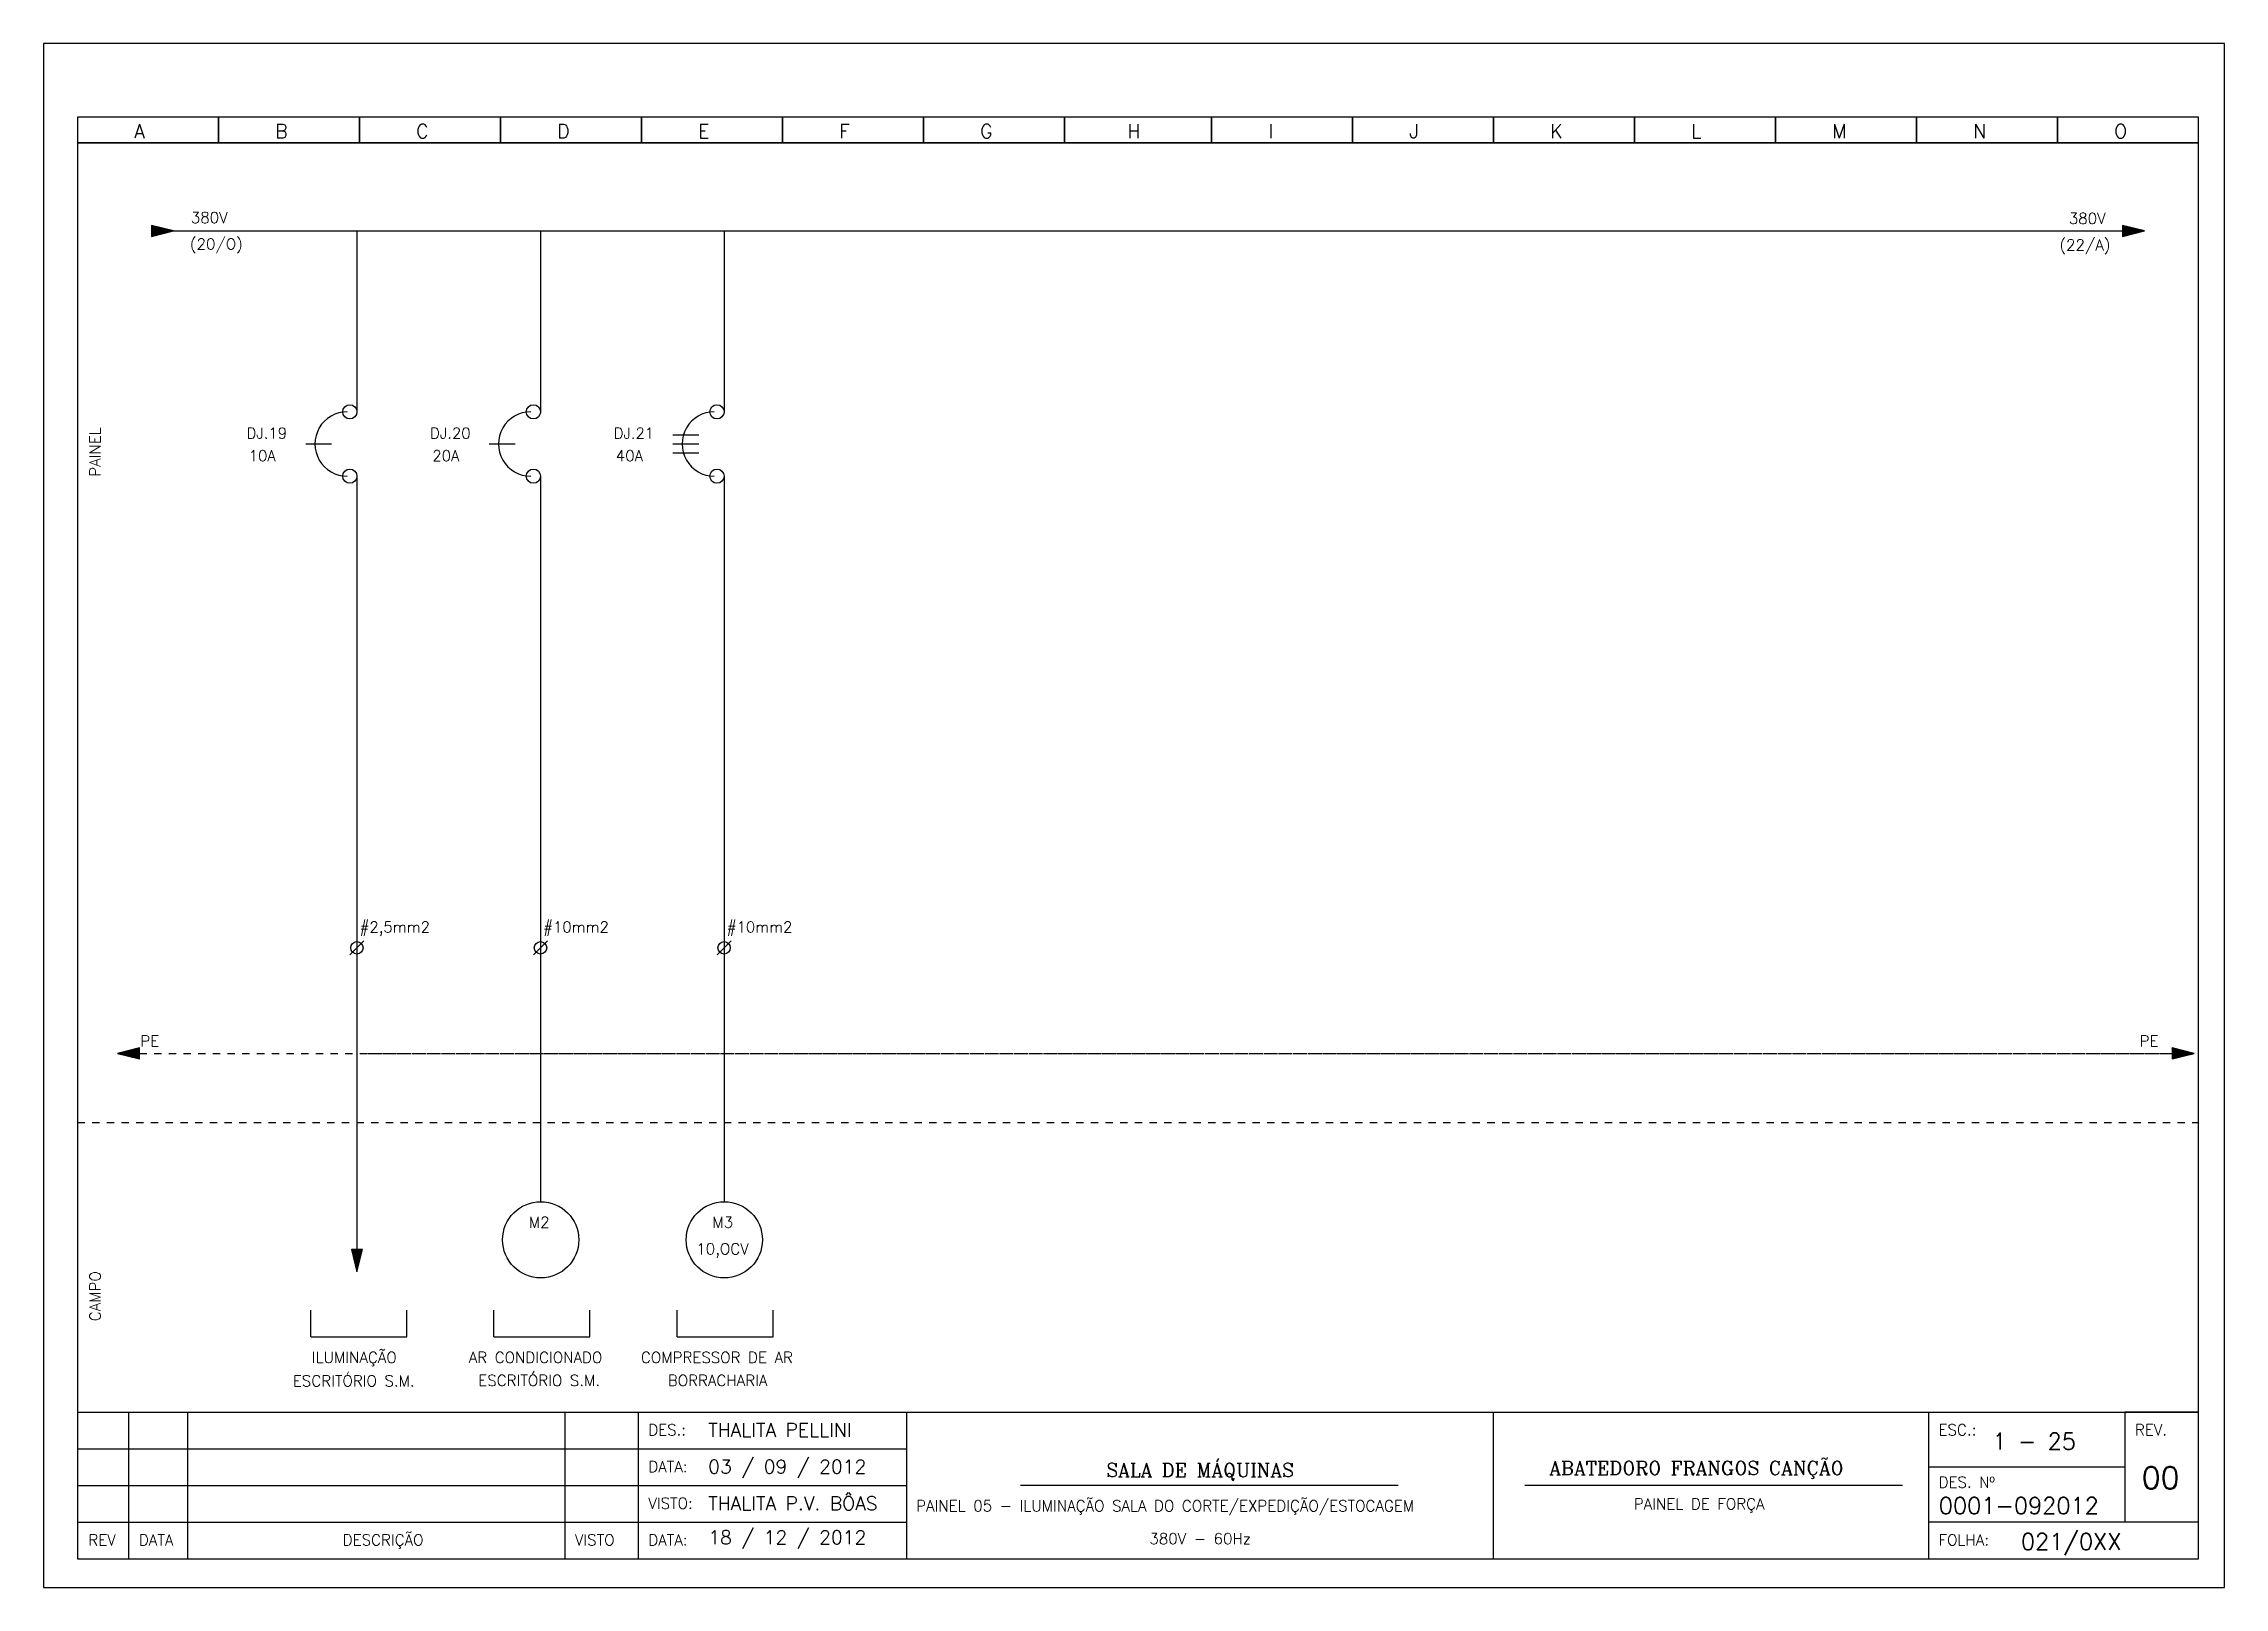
# Model space of a CAD drawing. Header units: millimetres. Extents: x 1974 to 2560, y 1429 to 1567.
# Drawn here: x 2130.07 to 2159.77, y 1533.66 to 1554.68 of the extents above; entities that cross this region are included whole.
import ezdxf

# ---------------------------------------------------------------- set-up
doc = ezdxf.new("R2010")
doc.units = ezdxf.units.MM
for name, pattern in [('DASHDOT2', [0.5, 0.25, -0.125, 0, -0.125]), ('DASHED', [0.75, 0.5, -0.25]), ('HIDDEN2', [0.1875, 0.125, -0.0625])]:
    doc.linetypes.add(name, pattern=pattern)
for name, color, linetype in [('ALIMENTAÇÃO', 6, 'Continuous'), ('CONECTOR_SAK', 2, 'Continuous'), ('DISJUNTOR', 5, 'Continuous'), ('EQUIPAMENTOS', 5, 'Continuous'), ('MARGEM', 1, 'Continuous'), ('MOTORES', 5, 'Continuous'), ('PAINEL', 7, 'Continuous'), ('TERRA', 3, 'DASHED'), ('TEXTO', 4, 'Continuous'), ('TEXTO_2', 5, 'Continuous'), ('TIMBRE', 7, 'Continuous')]:
    doc.layers.add(name, color=color, linetype=linetype)
doc.styles.add('REGUA60', font='romans.shx', dxfattribs={"height": 2})
doc.styles.add('ROMANC', font='romanc.shx', dxfattribs={"height": 0.55})
doc.styles.add('ROMANS', font='romans.shx', dxfattribs={"height": 37})

msp = doc.modelspace()

# ---------------------------------------------------------------- texts
at = {"style": 'ROMANS'}
for s, p in [('ESC.:', (2155.88, 1535.73)), ('REV.', (2158.555, 1535.73)), ('DES. Nº', (2155.88, 1535.017)), ('PAINEL 05 - ILUMINAÇÃO SALA DO CORTE/EXPEDIÇÃO/ESTOCAGEM', (2141.956, 1534.695)), ('PAINEL DE FORÇA', (2151.73, 1534.721)), ('380V - 60Hz', (2145.133, 1534.248)), ('FOLHA:', (2155.88, 1534.23))]:
    msp.add_text(s, height=0.15, dxfattribs=at).set_placement(p)
at = {"layer": 'TEXTO'}
for s, height, style, p in [('A', 0.188, 'ROMANS', (2131.307, 1553.397)), ('B', 0.188, 'ROMANS', (2133.227, 1553.397)), ('C', 0.188, 'ROMANS', (2135.147, 1553.397)), ('D', 0.188, 'ROMANS', (2137.067, 1553.397)), ('E', 0.188, 'ROMANS', (2138.987, 1553.397)), ('F', 0.188, 'ROMANS', (2140.907, 1553.397)), ('G', 0.188, 'ROMANS', (2142.827, 1553.397)), ('H', 0.188, 'ROMANS', (2144.832, 1553.397)), ('I', 0.188, 'ROMANS', (2146.752, 1553.397)), ('J', 0.188, 'ROMANS', (2148.672, 1553.397)), ('K', 0.188, 'ROMANS', (2150.592, 1553.397)), ('L', 0.188, 'ROMANS', (2152.512, 1553.397)), ('M', 0.188, 'ROMANS', (2154.432, 1553.397)), ('N', 0.188, 'ROMANS', (2156.352, 1553.397)), ('O', 0.188, 'ROMANS', (2158.272, 1553.397)), ('380V', 0.15, 'ROMANS', (2132.078, 1552.24)), ('380V', 0.15, 'ROMANS', (2157.654, 1552.228)), ('(20/O)', 0.15, 'ROMANS', (2132.066, 1551.88)), ('(22/A)', 0.15, 'ROMANS', (2157.527, 1551.868)), ('DJ.19', 0.148, 'ROMANS', (2132.836, 1549.305)), ('DJ.20', 0.148, 'ROMANS', (2135.336, 1549.305)), ('DJ.21', 0.148, 'ROMANS', (2137.836, 1549.305)), ('10A', 0.148, 'ROMANS', (2132.867, 1548.998)), ('20A', 0.148, 'ROMANS', (2135.367, 1548.998)), ('40A', 0.148, 'ROMANS', (2137.867, 1548.998)), ('#2,5mm2', 0.148, 'ROMANS', (2134.377, 1542.58)), ('#10mm2', 0.148, 'ROMANS', (2136.877, 1542.58)), ('#10mm2', 0.148, 'ROMANS', (2139.377, 1542.58)), ('PE', 0.15, 'ROMANS', (2131.391, 1541.025)), ('PE', 0.15, 'ROMANS', (2158.618, 1541.025)), ('M2', 0.15, 'REGUA60', (2136.681, 1538.556)), ('M3', 0.15, 'REGUA60', (2139.181, 1538.556)), ('10,OCV', 0.15, 'REGUA60', (2138.962, 1538.195)), ('ILUMINAÇÃO', 0.15, 'REGUA60', (2133.725, 1536.716)), ('AR CONDICIONADO', 0.15, 'REGUA60', (2135.863, 1536.716)), ('COMPRESSOR DE AR', 0.15, 'REGUA60', (2138.208, 1536.716)), ('ESCRITÓRIO S.M.', 0.15, 'REGUA60', (2133.468, 1536.396)), ('ESCRITÓRIO S.M.', 0.15, 'REGUA60', (2135.993, 1536.402)), ('BORRACHARIA', 0.15, 'REGUA60', (2138.574, 1536.402)), ('THALITA PELLINI', 0.1875, 'ROMANS', (2139.124, 1535.71)), ('03 / 09 / 2012', 0.1875, 'ROMANS', (2139.124, 1535.21)), ('THALITA P.V. BÔAS', 0.1875, 'ROMANS', (2139.124, 1534.71)), ('18 / 12 / 2012', 0.1875, 'ROMANS', (2139.124, 1534.247))]:
    msp.add_text(s, height=height, dxfattribs=dict(at, style=style)).set_placement(p)
at = {"layer": 'TEXTO', "style": 'REGUA60'}
for s, p in [('PAINEL', (2130.849, 1548.785)), ('CAMPO', (2130.849, 1537.284))]:
    msp.add_text(s, height=0.15, rotation=90, dxfattribs=at).set_placement(p)
at = {"layer": 'TEXTO', "color": 150, "style": 'ROMANS'}
for s, height, p in [('DES.:', 0.15, (2138.309, 1535.73)), ('1 - 25', 0.225, (2156.614, 1535.537)), ('DATA:', 0.15, (2138.309, 1535.23)), ('00', 0.3, (2158.647, 1535.003)), ('VISTO:', 0.15, (2138.309, 1534.73)), ('0001-092012', 0.225, (2155.884, 1534.661)), ('REV', 0.15, (2130.683, 1534.23)), ('DATA', 0.15, (2131.371, 1534.23)), ('DESCRIÇÃO', 0.15, (2134.147, 1534.23)), ('VISTO', 0.15, (2137.309, 1534.23)), ('DATA:', 0.15, (2138.309, 1534.23)), ('021/0XX', 0.225, (2157.002, 1534.171))]:
    msp.add_text(s, height=height, dxfattribs=at).set_placement(p)
at = {"layer": 'TEXTO_2', "style": 'ROMANC'}
for s, p in [('SALA DE MÁQUINAS', (2144.545, 1535.163)), ('ABATEDORO FRANGOS CANÇÃO', (2150.577, 1535.191))]:
    msp.add_text(s, height=0.1875, dxfattribs=at).set_placement(p)

# ---------------------------------------------------------------- hatches: boundary and pattern name
at = {"layer": 'EQUIPAMENTOS'}
for points in [[(2131.84, 1552.134), (2131.54, 1552.209), (2131.54, 1552.059)], [(2158.686, 1552.134), (2158.386, 1552.209), (2158.386, 1552.059)], [(2134.265, 1538.259), (2134.34, 1537.959), (2134.415, 1538.259)]]:
    msp.add_hatch(color=256, dxfattribs=at).paths.add_polyline_path(points)
at = {"layer": 'TERRA'}
h = msp.add_hatch(dxfattribs=at)
h.set_pattern_fill('ANSI31', color=256, scale=0.004, angle=180, style=0)
h.set_pattern_definition([(225, (2188.33320223, 1589.55084864), (0.0003535533906, -0.0003535533906), [])])
h.paths.add_polyline_path([(2131.079, 1540.931), (2131.379, 1540.931), (2131.379, 1541.006)])
h.paths.add_polyline_path([(2131.379, 1540.856), (2131.379, 1540.931), (2131.079, 1540.931)])
h = msp.add_hatch(dxfattribs=at)
h.set_pattern_fill('ANSI31', color=256, scale=0.004, style=0)
h.set_pattern_definition([(45, (2102.10874803, 1492.3112611), (-0.0003535533906, 0.0003535533906), [])])
h.paths.add_polyline_path([(2159.363, 1540.931), (2159.063, 1540.931), (2159.063, 1540.856)])
h.paths.add_polyline_path([(2159.063, 1541.006), (2159.063, 1540.931), (2159.363, 1540.931)])

# ---------------------------------------------------------------- linework, layer by layer
for p, q in [((2133.642, 1549.232), (2133.995, 1549.232)), ((2136.142, 1549.232), (2136.495, 1549.232)), ((2138.642, 1549.355), (2138.995, 1549.355)), ((2138.642, 1549.232), (2138.995, 1549.232)), ((2138.642, 1549.109), (2138.995, 1549.109)), ((2133.712, 1537.071), (2133.712, 1537.435)), ((2135.019, 1537.071), (2135.019, 1537.435)), ((2136.203, 1537.071), (2136.203, 1537.435)), ((2137.51, 1537.071), (2137.51, 1537.435)), ((2138.703, 1537.071), (2138.703, 1537.435)), ((2140.01, 1537.071), (2140.01, 1537.435)), ((2133.712, 1537.071), (2135.019, 1537.071)), ((2136.203, 1537.071), (2137.51, 1537.071)), ((2138.703, 1537.071), (2140.01, 1537.071)), ((2159.419, 1536.047), (2158.419, 1536.047))]:
    msp.add_line(p, q)
at = {"layer": 'ALIMENTAÇÃO', "color": 6}
for p, q in [((2134.34, 1552.134), (2134.34, 1549.653)), ((2136.84, 1552.134), (2136.84, 1549.653)), ((2139.34, 1552.134), (2139.34, 1549.653)), ((2134.34, 1548.793), (2134.34, 1538.258)), ((2136.84, 1548.793), (2136.84, 1538.912)), ((2139.34, 1548.793), (2139.34, 1538.912))]:
    msp.add_line(p, q, dxfattribs=at)
at = {"layer": 'CONECTOR_SAK'}
for p, q in [((2134.436, 1542.467), (2134.245, 1542.274)), ((2136.936, 1542.467), (2136.745, 1542.274)), ((2139.436, 1542.467), (2139.245, 1542.274))]:
    msp.add_line(p, q, dxfattribs=at)
for centre in [(2134.34, 1542.37), (2136.84, 1542.37), (2139.34, 1542.37)]:
    msp.add_circle(centre, 0.0846, dxfattribs=at)
at = {"layer": 'DISJUNTOR'}
for centre in [(2134.243, 1549.67), (2136.743, 1549.67), (2139.243, 1549.67), (2134.243, 1548.793), (2136.743, 1548.793), (2139.243, 1548.793)]:
    msp.add_circle(centre, 0.097, dxfattribs=at)
for centre in [(2134.206, 1549.232), (2136.706, 1549.232), (2139.206, 1549.232)]:
    msp.add_arc(centre, 0.438, 89.8656, 270.134, dxfattribs=at)
at = {"layer": 'EQUIPAMENTOS'}
msp.add_line((2131.84, 1552.134), (2158.686, 1552.134), dxfattribs=at)
for points in [[(2131.54, 1552.059), (2131.84, 1552.134), (2131.54, 1552.209), (2131.54, 1552.059)], [(2158.386, 1552.059), (2158.686, 1552.134), (2158.386, 1552.209), (2158.386, 1552.059)], [(2134.265, 1538.259), (2134.34, 1537.959), (2134.415, 1538.259), (2134.265, 1538.259)]]:
    msp.add_lwpolyline(points, dxfattribs=at)
at = {"layer": 'MARGEM', "color": 7}
msp.add_lwpolyline([(2130.073, 1533.659), (2159.773, 1533.659), (2159.773, 1554.684), (2130.073, 1554.684)], close=True, dxfattribs=at)
at = {"layer": 'MOTORES'}
for centre in [(2136.843, 1538.393), (2139.343, 1538.393)]:
    msp.add_circle(centre, 0.519, dxfattribs=at)
at = {"layer": 'PAINEL', "color": 12, "linetype": 'HIDDEN2', "ltscale": 0.005}
msp.add_line((2130.535, 1539.991), (2159.419, 1539.991), dxfattribs=at)
at = {"layer": 'TERRA', "linetype": 'DASHDOT2', "ltscale": 0.0025}
for p, q in [((2131.379, 1540.931), (2159.063, 1540.931)), ((2131.379, 1540.931), (2159.063, 1540.931)), ((2134.49, 1540.931), (2159.363, 1540.931))]:
    msp.add_line(p, q, dxfattribs=at)
at = {"layer": 'TERRA'}
for points in [[(2131.379, 1541.006), (2131.079, 1540.931), (2131.379, 1540.856), (2131.379, 1541.006)], [(2131.379, 1541.006), (2131.079, 1540.931), (2131.379, 1540.856), (2131.379, 1541.006)], [(2159.063, 1540.856), (2159.363, 1540.931), (2159.063, 1541.006), (2159.063, 1540.856)], [(2159.063, 1540.856), (2159.363, 1540.931), (2159.063, 1541.006), (2159.063, 1540.856)]]:
    msp.add_lwpolyline(points, dxfattribs=at)
at = {"layer": 'TIMBRE', "color": 12}
msp.add_line((2159.419, 1553.684), (2130.535, 1553.684), dxfattribs=at)
at = {"layer": 'TIMBRE'}
for p, q in [((2130.535, 1536.047), (2159.419, 1536.047)), ((2131.235, 1534.047), (2131.235, 1536.047)), ((2132.035, 1534.047), (2132.035, 1536.047)), ((2137.173, 1536.047), (2137.173, 1534.047)), ((2138.173, 1534.047), (2138.173, 1536.047)), ((2141.826, 1536.047), (2141.826, 1534.047)), ((2149.816, 1536.047), (2149.816, 1534.047)), ((2155.743, 1536.047), (2155.743, 1534.047)), ((2158.419, 1536.047), (2158.419, 1534.547)), ((2130.535, 1535.547), (2141.826, 1535.547)), ((2158.419, 1535.297), (2155.743, 1535.297)), ((2130.535, 1535.047), (2141.826, 1535.047)), ((2148.52, 1535.047), (2143.376, 1535.047)), ((2155.391, 1535.047), (2150.247, 1535.047)), ((2130.535, 1534.547), (2141.826, 1534.547)), ((2159.419, 1534.547), (2155.743, 1534.547))]:
    msp.add_line(p, q, dxfattribs=at)
at = {"layer": 'TIMBRE', "color": 12}
for points in [[(2130.535, 1553.334), (2132.455, 1553.334), (2132.455, 1553.684), (2130.535, 1553.684)], [(2132.455, 1553.334), (2134.375, 1553.334), (2134.375, 1553.684), (2132.455, 1553.684)], [(2134.375, 1553.334), (2136.295, 1553.334), (2136.295, 1553.684), (2134.375, 1553.684)], [(2136.295, 1553.334), (2138.215, 1553.334), (2138.215, 1553.684), (2136.295, 1553.684)], [(2138.215, 1553.334), (2140.135, 1553.334), (2140.135, 1553.684), (2138.215, 1553.684)], [(2140.135, 1553.334), (2142.055, 1553.334), (2142.055, 1553.684), (2140.135, 1553.684)], [(2142.055, 1553.334), (2143.975, 1553.334), (2143.975, 1553.684), (2142.055, 1553.684)], [(2143.975, 1553.334), (2145.979, 1553.334), (2145.979, 1553.684), (2143.975, 1553.684)], [(2145.979, 1553.334), (2147.899, 1553.334), (2147.899, 1553.684), (2145.979, 1553.684)], [(2147.899, 1553.334), (2149.819, 1553.334), (2149.819, 1553.684), (2147.899, 1553.684)], [(2149.819, 1553.334), (2151.739, 1553.334), (2151.739, 1553.684), (2149.819, 1553.684)], [(2151.739, 1553.334), (2153.659, 1553.334), (2153.659, 1553.684), (2151.739, 1553.684)], [(2153.659, 1553.334), (2155.579, 1553.334), (2155.579, 1553.684), (2153.659, 1553.684)], [(2155.579, 1553.334), (2157.499, 1553.334), (2157.499, 1553.684), (2155.579, 1553.684)], [(2157.499, 1553.334), (2159.419, 1553.334), (2159.419, 1553.684), (2157.499, 1553.684)], [(2130.535, 1534.047), (2159.419, 1534.047), (2159.419, 1553.334), (2130.535, 1553.334)]]:
    msp.add_lwpolyline(points, close=True, dxfattribs=at)

msp.set_redraw_order([(e.dxf.handle, doc.entitydb.next_handle()) for e in msp.query("TEXT MTEXT ATTDEF DIMENSION ARC_DIMENSION")])  # texts and dimensions are drawn at this point

doc.saveas('drawing.dxf')
